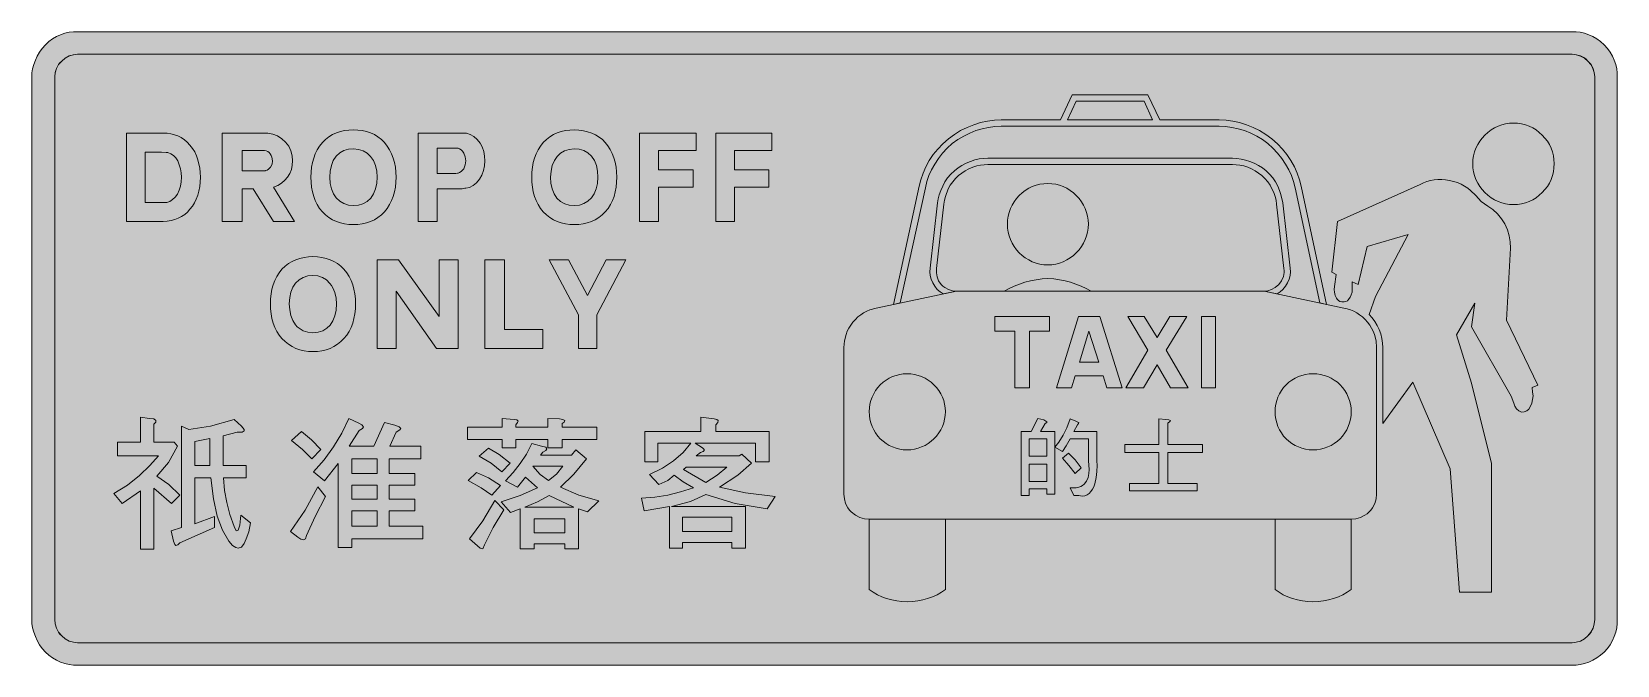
# Model space of a CAD drawing. Header units: metres. Extents: x 13 to 556, y 21 to 238.
import ezdxf

# ---------------------------------------------------------------- set-up
doc = ezdxf.new("R2010")
doc.units = ezdxf.units.M
for name, color, linetype, true_color in [('FILL_BLACK_000000', 7, 'Continuous', 0x000000), ('FILL_RED_FF0000', 7, 'Continuous', 0xff0000), ('FILL_WHITE_FFFFFF', 7, 'Continuous', 0xffffff)]:
    doc.layers.add(name, color=color, linetype=linetype, true_color=true_color)

msp = doc.modelspace()

# ---------------------------------------------------------------- hatches: boundary and pattern name
at = {"layer": 'FILL_BLACK_000000', "true_color": 0x000000}
h = msp.add_hatch(color=7, dxfattribs=at)
h.dxf.hatch_style = 1
h.paths.add_polyline_path([(543.59, 237.58), (545.06, 237.25), (546.54, 236.7), (547.89, 236.09), (549.22, 235.33), (550.51, 234.4), (551.76, 233.28), (552.88, 232.03), (553.81, 230.74), (554.57, 229.41), (555.18, 228.06), (555.73, 226.58), (556.06, 225.11), (556.22, 223.68), (556.26, 222.3), (556.26, 36.36), (556.22, 34.98), (556.06, 33.55), (555.73, 32.08), (555.18, 30.6), (554.57, 29.15), (553.81, 27.76), (552.88, 26.45), (551.76, 25.2), (550.51, 24.16), (549.22, 23.22), (547.89, 22.42), (546.54, 21.78), (545.06, 21.31), (543.59, 20.97), (542.16, 20.77), (540.78, 20.7), (29.04, 20.7), (27.66, 20.77), (26.23, 20.97), (24.76, 21.31), (23.28, 21.78), (21.91, 22.42), (20.53, 23.22), (19.23, 24.16), (18.06, 25.2), (16.94, 26.45), (16.01, 27.76), (15.25, 29.15), (14.64, 30.6), (14.06, 32.08), (13.67, 33.55), (13.45, 34.98), (13.38, 36.36), (13.38, 222.3), (13.45, 223.68), (13.67, 225.11), (14.06, 226.58), (14.64, 228.06), (15.25, 229.41), (16.01, 230.74), (16.94, 232.03), (18.06, 233.28), (19.23, 234.4), (20.53, 235.33), (21.91, 236.09), (23.28, 236.7), (24.76, 237.25), (26.23, 237.58), (27.66, 237.74), (29.04, 237.78), (540.78, 237.78), (542.16, 237.74), (543.59, 237.58)])
h.paths.add_polyline_path([(27.64, 229.9), (26.2, 229.48), (24.84, 228.75), (23.64, 227.7), (23.03, 227.13), (22.54, 226.51), (21.84, 225.18), (21.43, 223.67), (21.3, 222.3), (21.3, 36.36), (21.44, 34.88), (21.86, 33.43), (22.59, 32.06), (23.64, 30.78), (24.84, 29.73), (26.2, 29), (27.64, 28.58), (29.04, 28.44), (540.78, 28.44), (542.18, 28.58), (543.61, 29), (544.98, 29.73), (546.18, 30.78), (546.79, 31.38), (547.28, 32.06), (547.98, 33.48), (548.38, 34.92), (548.52, 36.36), (548.52, 222.3), (548.36, 223.78), (547.89, 225.2), (547.15, 226.53), (546.18, 227.7), (545.01, 228.67), (543.68, 229.41), (542.26, 229.88), (540.78, 230.04), (29.04, 230.04), (27.64, 229.9)], flags=16)
h = msp.add_hatch(color=7, dxfattribs=at)
h.dxf.hatch_style = 1
h.paths.add_polyline_path([(399.66, 207.54), (420, 207.54), (422.3, 207.44), (424.61, 207.13), (426.96, 206.63), (429.36, 205.92), (431.62, 205.01), (433.81, 203.89), (435.94, 202.58), (438, 201.06), (439.92, 199.38), (441.64, 197.57), (443.16, 195.67), (444.48, 193.68), (445.7, 191.49), (446.68, 189.27), (447.47, 187.05), (448.08, 184.86), (456.72, 144.36), (454.38, 144.9), (445.92, 184.32), (445.41, 186.45), (444.7, 188.5), (443.79, 190.5), (442.68, 192.42), (441.39, 194.38), (439.96, 196.2), (438.35, 197.89), (436.56, 199.44), (434.74, 200.83), (432.8, 202.03), (430.76, 203.06), (428.64, 203.94), (426.48, 204.54), (424.32, 205), (422.16, 205.28), (420, 205.38), (345.3, 205.38), (343.14, 205.28), (340.98, 205), (338.82, 204.54), (336.66, 203.94), (334.53, 203.06), (332.48, 202.03), (330.48, 200.83), (328.56, 199.44), (326.85, 197.89), (325.25, 196.2), (323.83, 194.38), (322.62, 192.42), (321.51, 190.5), (320.59, 188.5), (319.89, 186.45), (319.38, 184.32), (310.74, 144.9), (308.4, 144.36), (317.22, 184.86), (317.83, 187.05), (318.59, 189.27), (319.52, 191.49), (320.64, 193.68), (322.06, 195.67), (323.63, 197.57), (325.37, 199.38), (327.3, 201.06), (329.28, 202.58), (331.42, 203.89), (333.65, 205.01), (335.94, 205.92), (338.26, 206.63), (340.62, 207.13), (342.98, 207.44), (345.3, 207.54), (365.64, 207.54), (369.6, 216.18), (395.52, 216.18), (399.66, 207.54)])
h.paths.add_polyline_path([(394.26, 214.02), (371.04, 214.02), (367.98, 207.54), (397.14, 207.54), (394.26, 214.02)], flags=16)
h = msp.add_hatch(color=7, dxfattribs=at)
h.dxf.hatch_style = 1
h.paths.add_polyline_path([(506.83, 193.95), (507.05, 195.28), (507.41, 196.59), (507.88, 197.86), (508.48, 199.09), (509.19, 200.24), (510, 201.33), (510.9, 202.32), (511.95, 203.27), (513.05, 204.11), (514.22, 204.82), (515.44, 205.4), (516.72, 205.86), (518.04, 206.19), (519.4, 206.39), (520.8, 206.46), (522.15, 206.39), (523.48, 206.19), (524.79, 205.86), (526.06, 205.4), (527.29, 204.82), (528.44, 204.11), (529.53, 203.27), (530.52, 202.32), (531.47, 201.33), (532.31, 200.24), (533.02, 199.09), (533.6, 197.86), (534.06, 196.59), (534.39, 195.28), (534.59, 193.95), (534.66, 192.6), (534.59, 191.19), (534.39, 189.81), (534.06, 188.47), (533.6, 187.18), (533.02, 185.94), (532.31, 184.78), (531.47, 183.69), (530.52, 182.7), (529.53, 181.75), (528.44, 180.91), (527.29, 180.2), (526.06, 179.62), (524.79, 179.16), (523.48, 178.83), (522.15, 178.63), (520.8, 178.56), (519.4, 178.63), (518.04, 178.83), (516.72, 179.16), (515.44, 179.62), (514.22, 180.2), (513.05, 180.91), (511.95, 181.75), (510.9, 182.7), (510, 183.69), (509.19, 184.78), (508.48, 185.94), (507.88, 187.18), (507.41, 188.47), (507.05, 189.81), (506.83, 191.19), (506.76, 192.6), (506.83, 193.95)])
h = msp.add_hatch(color=7, dxfattribs=at)
h.dxf.hatch_style = 1
h.paths.add_polyline_path([(45.78, 203.04), (58.38, 203.04), (59.71, 202.98), (61, 202.8), (62.25, 202.49), (63.44, 202.05), (64.58, 201.48), (65.64, 200.76), (66.64, 199.9), (67.56, 198.9), (68.44, 197.78), (69.18, 196.58), (69.79, 195.28), (70.26, 193.86), (70.91, 191.02), (71.1, 189.51), (71.16, 187.92), (71.1, 186.27), (70.93, 184.69), (70.64, 183.18), (70.24, 181.75), (69.73, 180.41), (69.11, 179.16), (68.39, 178), (67.56, 176.94), (66.7, 175.99), (65.75, 175.15), (64.7, 174.44), (63.58, 173.86), (62.38, 173.4), (61.11, 173.07), (59.77, 172.87), (58.38, 172.8), (45.78, 172.8), (45.78, 203.04)])
h.paths.add_polyline_path([(57.66, 179.28), (59.1, 179.28), (59.64, 179.28), (60.68, 179.65), (61.64, 180.25), (62.5, 181.08), (63.24, 182.16), (63.84, 183.44), (64.3, 184.84), (64.58, 186.34), (64.68, 187.92), (64.58, 189.4), (64.32, 190.84), (63.92, 192.22), (63.42, 193.5), (62.71, 194.51), (61.91, 195.34), (61.02, 195.98), (60, 196.38), (59.66, 196.38), (59.46, 196.38), (57.84, 196.56), (57.3, 196.56), (52.26, 196.56), (52.26, 179.28), (57.3, 179.28), (57.53, 179.28), (57.66, 179.28)], flags=16)
h = msp.add_hatch(color=7, dxfattribs=at)
h.dxf.hatch_style = 1
h.paths.add_polyline_path([(78.54, 172.8), (78.54, 203.04), (94.2, 203.04), (95.92, 202.71), (97.53, 202.05), (99.01, 201.12), (100.32, 199.98), (101.37, 198.54), (102.1, 196.94), (102.52, 195.25), (102.66, 193.5), (102.6, 192.03), (102.28, 190.6), (101.73, 189.24), (100.97, 187.99), (100.02, 186.86), (98.89, 185.88), (97.6, 185.09), (96.18, 184.5), (103.38, 172.8), (96.18, 172.8), (89.16, 183.96), (85.38, 183.96), (85.38, 172.8), (78.54, 172.8)])
h.paths.add_polyline_path([(93.48, 190.26), (93.99, 190.39), (94.45, 190.64), (95.19, 191.41), (95.66, 192.41), (95.82, 193.5), (95.63, 194.8), (95.39, 195.38), (95.08, 195.91), (94.69, 196.36), (94.23, 196.71), (93.7, 196.97), (93.12, 197.1), (85.38, 197.1), (85.38, 190.08), (92.94, 190.08), (93.48, 190.08), (93.48, 190.19), (93.48, 190.26)], flags=16)
h = msp.add_hatch(color=7, dxfattribs=at)
h.dxf.hatch_style = 1
h.paths.add_polyline_path([(126.57, 203.88), (128.01, 203.56), (129.39, 203.11), (130.7, 202.51), (131.94, 201.77), (133.1, 200.86), (134.16, 199.8), (135.11, 198.6), (135.92, 197.31), (136.6, 195.93), (137.15, 194.47), (137.58, 192.93), (137.88, 191.32), (138.06, 189.65), (138.12, 187.92), (138.06, 186.19), (137.88, 184.52), (137.58, 182.91), (137.15, 181.37), (136.6, 179.91), (135.92, 178.53), (135.11, 177.24), (134.16, 176.04), (133.1, 174.98), (131.94, 174.07), (130.7, 173.33), (129.39, 172.73), (128.01, 172.28), (126.57, 171.96), (125.07, 171.78), (123.54, 171.72), (122.01, 171.78), (120.51, 171.96), (119.07, 172.28), (117.69, 172.73), (116.38, 173.33), (115.14, 174.07), (113.98, 174.98), (112.92, 176.04), (111.97, 177.24), (111.16, 178.53), (110.48, 179.91), (109.93, 181.37), (109.5, 182.91), (109.2, 184.52), (109.02, 186.19), (108.96, 187.92), (109.02, 189.65), (109.2, 191.32), (109.5, 192.93), (109.93, 194.47), (110.48, 195.93), (111.16, 197.31), (111.97, 198.6), (112.92, 199.8), (113.98, 200.86), (115.14, 201.77), (116.38, 202.51), (117.69, 203.11), (119.07, 203.56), (120.51, 203.88), (122.01, 204.06), (123.54, 204.12), (125.07, 204.06), (126.57, 203.88)])
h.paths.add_polyline_path([(131.06, 191.94), (130.36, 193.61), (129.41, 195.01), (128.24, 196.13), (126.86, 196.96), (125.28, 197.47), (123.54, 197.64), (121.85, 197.5), (120.3, 197.05), (118.88, 196.27), (117.6, 195.12), (116.65, 193.64), (115.98, 191.92), (115.57, 190.01), (115.44, 187.92), (115.59, 185.8), (116.02, 183.9), (116.72, 182.23), (117.67, 180.83), (118.84, 179.71), (120.22, 178.88), (121.8, 178.37), (123.54, 178.2), (125.23, 178.34), (126.78, 178.78), (128.2, 179.57), (129.48, 180.72), (130.42, 182.2), (131.1, 183.91), (131.5, 185.83), (131.64, 187.92), (131.49, 190.04), (131.06, 191.94)], flags=16)
h = msp.add_hatch(color=7, dxfattribs=at)
h.dxf.hatch_style = 1
h.paths.add_polyline_path([(164.78, 201.87), (165.91, 200.86), (166.92, 199.62), (167.63, 198.28), (168.13, 196.76), (168.44, 195.14), (168.54, 193.5), (168.44, 191.86), (168.11, 190.21), (167.55, 188.64), (166.74, 187.2), (165.7, 185.99), (164.53, 185.06), (163.3, 184.44), (162.06, 184.14), (161.7, 184.14), (160.8, 183.96), (152.16, 183.96), (152.16, 172.8), (145.68, 172.8), (145.68, 203.04), (160.98, 203.04), (162.06, 203.04), (162.13, 203.04), (162.24, 203.04), (163.55, 202.61), (164.78, 201.87)])
h.paths.add_polyline_path([(158.64, 189.18), (159.18, 189.36), (159.25, 189.36), (159.36, 189.36), (159.9, 189.56), (160.42, 189.88), (161.34, 190.8), (161.83, 192.22), (162.06, 193.5), (161.83, 194.92), (161.34, 196.2), (160.9, 196.81), (160.42, 197.28), (159.9, 197.62), (159.36, 197.82), (159.18, 197.82), (158.82, 197.82), (152.16, 197.82), (152.16, 189.18), (158.64, 189.18)], flags=16)
h = msp.add_hatch(color=7, dxfattribs=at)
h.dxf.hatch_style = 1
h.paths.add_polyline_path([(202.27, 203.85), (203.73, 203.51), (205.12, 203.04), (206.43, 202.43), (207.64, 201.69), (208.76, 200.81), (209.76, 199.8), (210.65, 198.66), (211.44, 197.41), (212.12, 196.06), (212.68, 194.6), (213.13, 193.06), (213.46, 191.42), (213.65, 189.71), (213.72, 187.92), (213.66, 186.19), (213.48, 184.52), (213.18, 182.91), (212.75, 181.37), (212.2, 179.91), (211.52, 178.53), (210.71, 177.24), (209.76, 176.04), (208.7, 174.98), (207.54, 174.07), (206.3, 173.33), (204.99, 172.73), (203.61, 172.28), (202.17, 171.96), (200.67, 171.78), (199.14, 171.72), (197.61, 171.78), (196.11, 171.96), (194.67, 172.28), (193.29, 172.73), (191.98, 173.33), (190.74, 174.07), (189.58, 174.98), (188.52, 176.04), (187.57, 177.24), (186.76, 178.53), (186.08, 179.91), (185.53, 181.37), (185.1, 182.91), (184.8, 184.52), (184.62, 186.19), (184.56, 187.92), (184.62, 189.65), (184.8, 191.32), (185.1, 192.93), (185.53, 194.47), (186.08, 195.93), (186.76, 197.31), (187.57, 198.6), (188.52, 199.8), (189.58, 200.86), (190.74, 201.77), (191.98, 202.51), (193.29, 203.11), (194.67, 203.56), (196.11, 203.88), (197.61, 204.06), (199.14, 204.12), (200.73, 204.05), (202.27, 203.85)])
h.paths.add_polyline_path([(206.7, 191.92), (206.02, 193.64), (205.08, 195.12), (203.8, 196.27), (202.38, 197.05), (200.83, 197.5), (199.14, 197.64), (197.4, 197.47), (195.82, 196.96), (194.44, 196.13), (193.27, 195.01), (192.32, 193.61), (191.62, 191.94), (191.19, 190.04), (191.04, 187.92), (191.17, 185.83), (191.58, 183.91), (192.25, 182.2), (193.2, 180.72), (194.48, 179.57), (195.9, 178.78), (197.45, 178.34), (199.14, 178.2), (200.88, 178.37), (202.46, 178.88), (203.84, 179.71), (205.01, 180.83), (205.96, 182.23), (206.66, 183.9), (207.09, 185.8), (207.24, 187.92), (207.1, 190.01), (206.7, 191.92)], flags=16)
h = msp.add_hatch(color=7, dxfattribs=at)
h.dxf.hatch_style = 1
h.paths.add_polyline_path([(227.94, 172.8), (221.46, 172.8), (221.46, 203.04), (240.9, 203.04), (240.9, 197.1), (227.94, 197.1), (227.94, 190.44), (239.82, 190.44), (239.82, 184.5), (227.94, 184.5), (227.94, 172.8)])
h = msp.add_hatch(color=7, dxfattribs=at)
h.dxf.hatch_style = 1
h.paths.add_polyline_path([(254.04, 172.8), (247.56, 172.8), (247.56, 203.04), (266.82, 203.04), (266.82, 197.1), (254.04, 197.1), (254.04, 190.44), (265.74, 190.44), (265.74, 184.5), (254.04, 184.5), (254.04, 172.8)])
h = msp.add_hatch(color=7, dxfattribs=at)
h.dxf.hatch_style = 1
h.paths.add_polyline_path([(340.8, 192.24), (338.26, 192.06), (336.93, 191.78), (335.58, 191.34), (334.26, 190.76), (333.02, 190.1), (331.83, 189.34), (330.72, 188.46), (329.68, 187.45), (328.72, 186.34), (327.86, 185.17), (327.12, 183.96), (326.2, 181.35), (325.88, 180.06), (325.68, 178.74), (323.16, 156.6), (323.13, 155.22), (323.36, 153.83), (323.89, 152.47), (324.78, 151.2), (325.35, 150.59), (325.97, 150.1), (327.3, 149.4), (328.65, 148.99), (330, 148.86), (325.5, 147.96), (324.43, 148.63), (323.43, 149.51), (322.56, 150.57), (321.9, 151.74), (321.35, 152.98), (321.04, 154.26), (320.94, 155.54), (321, 156.78), (323.52, 179.1), (323.73, 180.48), (324.08, 181.91), (324.61, 183.38), (325.32, 184.86), (326.07, 186.31), (326.96, 187.67), (328.03, 188.94), (329.28, 190.08), (330.53, 191.09), (331.87, 191.97), (333.3, 192.71), (334.86, 193.32), (336.3, 193.84), (337.74, 194.22), (339.34, 194.38), (340.8, 194.4), (424.5, 194.4), (425.98, 194.33), (427.47, 194.13), (428.96, 193.79), (430.44, 193.32), (431.92, 192.71), (433.37, 191.97), (434.74, 191.09), (436.02, 190.08), (437.2, 188.94), (438.27, 187.67), (439.21, 186.31), (439.98, 184.86), (440.66, 183.42), (441.06, 181.98), (441.78, 179.1), (444.3, 156.78), (444.36, 155.54), (444.26, 154.26), (443.95, 152.98), (443.4, 151.74), (442.66, 150.57), (441.8, 149.51), (440.84, 148.63), (439.8, 147.96), (435.3, 148.86), (436.57, 149), (437.89, 149.42), (439.17, 150.15), (440.34, 151.2), (441.29, 152.41), (441.96, 153.9), (442.19, 155.25), (442.21, 155.92), (442.14, 156.6), (439.62, 178.74), (439.42, 180.06), (439.08, 181.35), (438.61, 182.64), (438, 183.96), (437.36, 185.17), (436.56, 186.34), (435.62, 187.45), (434.58, 188.46), (433.47, 189.34), (432.29, 190.1), (431.04, 190.76), (429.72, 191.34), (428.37, 191.78), (427.04, 192.06), (424.5, 192.24), (340.8, 192.24)])
h = msp.add_hatch(color=7, dxfattribs=at)
h.dxf.hatch_style = 1
h.paths.add_polyline_path([(347.53, 173.25), (347.72, 174.58), (348.05, 175.89), (348.5, 177.16), (349.06, 178.39), (349.74, 179.54), (350.53, 180.63), (351.42, 181.62), (352.47, 182.57), (353.57, 183.41), (354.74, 184.12), (355.97, 184.7), (357.24, 185.16), (358.56, 185.49), (359.92, 185.69), (361.32, 185.76), (362.67, 185.69), (364, 185.49), (365.31, 185.16), (366.59, 184.7), (367.81, 184.12), (368.96, 183.41), (370.05, 182.57), (371.04, 181.62), (371.99, 180.63), (372.83, 179.54), (373.54, 178.39), (374.12, 177.16), (374.58, 175.89), (374.91, 174.58), (375.11, 173.25), (375.18, 171.9), (375.11, 170.5), (374.91, 169.14), (374.58, 167.82), (374.12, 166.54), (373.54, 165.32), (372.83, 164.15), (371.99, 163.05), (371.04, 162), (370.05, 161.1), (368.96, 160.29), (367.81, 159.58), (366.59, 158.98), (365.31, 158.51), (364, 158.15), (362.67, 157.93), (361.32, 157.86), (359.92, 157.93), (358.56, 158.15), (357.24, 158.51), (355.97, 158.98), (354.74, 159.58), (353.57, 160.29), (352.47, 161.1), (351.42, 162), (350.53, 163.05), (349.74, 164.15), (349.06, 165.32), (348.5, 166.54), (348.05, 167.82), (347.72, 169.14), (347.53, 170.5), (347.46, 171.9), (347.53, 173.25)])
h = msp.add_hatch(color=7, dxfattribs=at)
h.dxf.hatch_style = 1
h.paths.add_polyline_path([(507.48, 144.72), (501.18, 133.92), (506.4, 117.36), (513.24, 89.82), (513.24, 45.72), (502.26, 45.72), (499.02, 88.02), (486.24, 117.72), (475.98, 103.5), (475.98, 129.6), (475.91, 131.11), (475.69, 132.66), (475.3, 134.21), (474.72, 135.72), (474.08, 137.17), (473.28, 138.53), (472.34, 139.8), (471.3, 140.94), (473.46, 147.06), (484.62, 168.3), (470.58, 164.16), (467.52, 151.2), (465.54, 152.1), (465.54, 149.58), (465.49, 148.59), (465.18, 147.6), (464.8, 146.79), (464.28, 145.98), (463.84, 145.61), (463.31, 145.35), (462.69, 145.22), (461.94, 145.26), (461.3, 145.38), (460.77, 145.69), (460.37, 146.1), (460.14, 146.52), (459.71, 147.44), (459.42, 148.5), (459.28, 149.42), (459.42, 150.48), (459.96, 154.62), (458.52, 155.34), (460.5, 172.8), (488.76, 185.4), (489.87, 185.96), (491.04, 186.41), (492.27, 186.76), (493.53, 187), (494.83, 187.13), (496.15, 187.15), (497.49, 187.05), (498.84, 186.84), (500.22, 186.51), (501.54, 186.07), (502.78, 185.54), (503.95, 184.9), (505.04, 184.19), (506.05, 183.4), (507.84, 181.62), (508.71, 180.58), (509.71, 179.62), (510.8, 178.76), (511.98, 178.02), (513.69, 176.81), (515.26, 175.36), (516.64, 173.72), (517.74, 171.9), (518.66, 169.87), (519.27, 167.83), (519.61, 165.75), (519.72, 163.62), (518.28, 138.96), (529.08, 116.64), (527.1, 115.92), (527.28, 114.3), (527.41, 112.97), (527.28, 111.78), (526.99, 110.54), (526.56, 109.44), (526.03, 108.5), (525.3, 107.84), (524.43, 107.49), (523.5, 107.46), (522.53, 107.86), (521.7, 108.54), (521.18, 109.46), (520.8, 110.52), (519.9, 112.86), (506.4, 136.62), (507.48, 144.72)])
h = msp.add_hatch(color=7, dxfattribs=at)
h.dxf.hatch_style = 1
h.paths.add_polyline_path([(112.71, 160.47), (114.15, 160.13), (115.53, 159.66), (116.84, 159.05), (118.08, 158.31), (119.24, 157.43), (120.3, 156.42), (121.25, 155.22), (122.06, 153.93), (122.74, 152.55), (123.29, 151.09), (123.72, 149.55), (124.02, 147.94), (124.2, 146.27), (124.26, 144.54), (124.2, 142.8), (124.02, 141.11), (123.72, 139.48), (123.29, 137.92), (122.74, 136.45), (122.06, 135.07), (121.25, 133.81), (120.3, 132.66), (119.24, 131.59), (118.08, 130.67), (116.84, 129.89), (115.53, 129.26), (114.15, 128.78), (112.71, 128.43), (111.21, 128.23), (109.68, 128.16), (108.15, 128.23), (106.65, 128.43), (105.21, 128.78), (103.83, 129.26), (102.52, 129.89), (101.28, 130.67), (100.12, 131.59), (99.06, 132.66), (98.11, 133.81), (97.3, 135.07), (96.62, 136.45), (96.07, 137.92), (95.64, 139.48), (95.34, 141.11), (95.16, 142.8), (95.1, 144.54), (95.16, 146.27), (95.34, 147.94), (95.64, 149.55), (96.07, 151.09), (96.62, 152.55), (97.3, 153.93), (98.11, 155.22), (99.06, 156.42), (100.12, 157.43), (101.28, 158.31), (102.52, 159.05), (103.83, 159.66), (105.21, 160.13), (106.65, 160.47), (108.15, 160.67), (109.68, 160.74), (111.21, 160.67), (112.71, 160.47)])
h.paths.add_polyline_path([(117.22, 148.39), (116.49, 150.08), (116.01, 150.85), (115.44, 151.56), (114.26, 152.74), (112.9, 153.58), (111.36, 154.09), (109.68, 154.26), (107.88, 154.09), (106.29, 153.58), (104.9, 152.75), (103.74, 151.63), (102.81, 150.23), (102.14, 148.56), (101.72, 146.66), (101.58, 144.54), (101.72, 142.45), (102.12, 140.53), (102.8, 138.82), (103.74, 137.34), (104.31, 136.71), (104.95, 136.16), (106.37, 135.31), (107.97, 134.81), (109.68, 134.64), (111.42, 134.81), (113, 135.33), (114.38, 136.16), (115.55, 137.29), (116.5, 138.72), (117.2, 140.41), (117.63, 142.36), (117.78, 144.54), (117.64, 146.52), (117.22, 148.39)], flags=16)
h = msp.add_hatch(color=7, dxfattribs=at)
h.dxf.hatch_style = 1
h.paths.add_polyline_path([(152.88, 159.66), (159.36, 159.66), (159.36, 129.24), (151.98, 129.24), (138.12, 148.86), (138.12, 129.24), (131.64, 129.24), (131.64, 159.66), (139.02, 159.66), (152.88, 140.22), (152.88, 159.66)])
h = msp.add_hatch(color=7, dxfattribs=at)
h.dxf.hatch_style = 1
h.paths.add_polyline_path([(175.2, 135.72), (188.34, 135.72), (188.34, 129.24), (168.54, 129.24), (168.54, 159.66), (175.2, 159.66), (175.2, 135.72)])
h = msp.add_hatch(color=7, dxfattribs=at)
h.dxf.hatch_style = 1
h.paths.add_polyline_path([(197.16, 159.66), (203.64, 147.42), (210.12, 159.66), (216.78, 159.66), (206.88, 140.76), (206.88, 129.24), (200.58, 129.24), (200.58, 140.76), (190.5, 159.66), (197.16, 159.66)])
h = msp.add_hatch(color=7, dxfattribs=at)
h.dxf.hatch_style = 1
h.paths.add_polyline_path([(348.03, 149.77), (349.75, 150.59), (351.54, 151.32), (353.4, 151.92), (355.32, 152.42), (357.29, 152.82), (359.3, 153.08), (361.32, 153.18), (363.31, 153.08), (365.26, 152.82), (367.17, 152.42), (369.06, 151.92), (370.92, 151.32), (372.7, 150.59), (374.43, 149.77), (376.08, 148.86), (346.38, 148.86), (348.03, 149.77)])
h = msp.add_hatch(color=7, dxfattribs=at)
h.dxf.hatch_style = 1
h.paths.add_polyline_path([(42.72, 97.2), (50.64, 97.2), (50.64, 105.66), (53.7, 105.3), (55.14, 105.12), (55.86, 104.58), (55.86, 104.04), (55.14, 103.32), (55.14, 97.2), (62.16, 97.2), (63.24, 95.76), (60.18, 90.18), (56.22, 85.5), (60.36, 82.62), (64.14, 79.02), (61.26, 76.14), (55.14, 81.36), (55.14, 60.48), (50.64, 60.48), (50.64, 80.46), (44.34, 76.14), (41.46, 79.56), (46.14, 82.44), (50.28, 85.68), (53.88, 89.1), (56.76, 92.52), (42.72, 92.52), (42.72, 97.2)])
h = msp.add_hatch(color=7, dxfattribs=at)
h.dxf.hatch_style = 1
h.paths.add_polyline_path([(74.58, 102.6), (82.68, 104.94), (85.2, 102.6), (86.1, 101.52), (86.1, 100.98), (85.38, 100.62), (83.76, 100.62), (78.9, 99.36), (78.9, 89.1), (86.82, 89.1), (86.82, 84.96), (79.08, 84.96), (79.44, 80.64), (80.16, 76.5), (81.24, 72.36), (82.68, 68.22), (83.4, 66.78), (84.12, 66.96), (84.66, 68.76), (85.02, 72.18), (88.26, 69.48), (87.72, 66.42), (86.82, 64.08), (86.1, 62.46), (85.2, 61.2), (84.12, 60.84), (83.22, 61.02), (82.14, 61.74), (80.88, 63.18), (78.72, 66.96), (76.92, 71.82), (75.66, 77.76), (74.76, 84.96), (69.18, 84.96), (69.18, 69.12), (76.02, 71.64), (76.02, 67.86), (64.14, 62.64), (63.42, 61.92), (62.7, 61.74), (62.34, 62.1), (61.98, 63.18), (61.08, 66.78), (64.68, 67.86), (64.68, 102.6), (67.2, 101.52), (74.58, 102.6)])
h.paths.add_polyline_path([(74.4, 98.46), (69.18, 97.38), (69.18, 89.1), (74.4, 89.1), (74.4, 98.46)], flags=16)
h = msp.add_hatch(color=7, dxfattribs=at)
h.dxf.hatch_style = 1
h.paths.add_polyline_path([(121.92, 105.3), (125.34, 103.68), (126.42, 103.14), (126.96, 102.42), (126.6, 101.88), (125.52, 101.16), (122.1, 95.76), (130.56, 95.76), (134.16, 103.86), (137.76, 102.96), (139.2, 102.42), (139.74, 101.88), (139.38, 101.34), (138.12, 100.62), (135.96, 95.76), (146.58, 95.76), (146.58, 91.44), (135.78, 91.44), (135.78, 86.4), (144.6, 86.4), (144.6, 82.44), (135.78, 82.44), (135.78, 77.58), (144.6, 77.58), (144.6, 73.62), (135.78, 73.62), (135.78, 68.4), (147.3, 68.4), (147.3, 64.08), (123, 64.08), (123, 61.02), (118.32, 61.02), (118.32, 89.82), (113.64, 83.88), (109.86, 86.94), (113.46, 91.08), (116.7, 95.58), (119.58, 100.26), (121.92, 105.3)])
h.paths.add_polyline_path([(123, 77.58), (131.64, 77.58), (131.64, 82.44), (123, 82.44), (123, 77.58)], flags=16)
h.paths.add_polyline_path([(123, 91.44), (123, 86.4), (131.64, 86.4), (131.64, 91.44), (123, 91.44)], flags=16)
h.paths.add_polyline_path([(131.64, 73.62), (123, 73.62), (123, 68.4), (131.64, 68.4), (131.64, 73.62)], flags=16)
h = msp.add_hatch(color=7, dxfattribs=at)
h.dxf.hatch_style = 1
h.paths.add_polyline_path([(174.48, 102.24), (174.48, 105.3), (178.62, 104.94), (179.52, 104.76), (179.88, 104.4), (179.7, 103.86), (179.16, 103.14), (179.16, 102.24), (190.14, 102.24), (190.14, 105.3), (194.1, 105.12), (195.18, 104.94), (195.9, 104.58), (195.72, 104.04), (195, 103.5), (195, 102.24), (206.88, 102.24), (206.88, 98.1), (195, 98.1), (195, 95.22), (190.14, 95.22), (190.14, 98.1), (179.16, 98.1), (179.16, 95.22), (174.48, 95.22), (174.48, 98.1), (162.6, 98.1), (162.6, 102.24), (174.48, 102.24)])
h = msp.add_hatch(color=7, dxfattribs=at)
h.dxf.hatch_style = 1
h.paths.add_polyline_path([(242.52, 100.8), (242.52, 105.66), (247.02, 105.12), (247.92, 104.94), (248.46, 104.58), (248.28, 103.86), (247.56, 103.14), (247.56, 100.8), (265.92, 100.8), (265.92, 90.36), (261.24, 90.36), (261.24, 96.84), (240.54, 96.84), (243.06, 95.22), (243.6, 94.68), (243.6, 94.32), (243.24, 93.96), (242.34, 93.6), (240.9, 92.52), (255.66, 92.52), (256.56, 93.06), (259.8, 90), (255.12, 85.86), (248.82, 81.72), (257.82, 79.74), (267.9, 78.48), (265.2, 74.34), (254.22, 76.14), (244.14, 79.2), (238.92, 76.86), (232.44, 75.06), (257.82, 75.06), (257.82, 60.84), (253.14, 60.84), (253.14, 62.82), (236.22, 62.82), (236.22, 60.84), (231.72, 60.84), (231.72, 75.06), (223.08, 73.62), (222.18, 77.94), (226.68, 78.3), (231.18, 79.02), (235.5, 80.1), (240, 81.54), (236.4, 83.52), (233.34, 85.86), (231.18, 84.06), (228.12, 82.62), (224.88, 86.04), (229.38, 88.2), (233.16, 90.72), (236.4, 93.6), (239.1, 96.84), (227.76, 96.84), (227.76, 90.36), (223.26, 90.36), (223.26, 100.8), (242.52, 100.8)])
h.paths.add_polyline_path([(251.34, 88.56), (237.48, 88.56), (236.58, 87.84), (244.14, 83.34), (248.1, 85.86), (251.34, 88.56)], flags=16)
h.paths.add_polyline_path([(253.14, 71.46), (236.22, 71.46), (236.22, 66.6), (253.14, 66.6), (253.14, 71.46)], flags=16)
h = msp.add_hatch(color=7, dxfattribs=at)
h.dxf.hatch_style = 1
h.paths.add_polyline_path([(106.08, 94.68), (102.3, 97.74), (105.72, 100.8), (109.14, 97.92), (112.38, 94.68), (109.32, 91.44), (106.08, 94.68)])
h = msp.add_hatch(color=7, dxfattribs=at)
h.dxf.hatch_style = 1
h.paths.add_polyline_path([(173.4, 92.88), (177.18, 90), (174.3, 86.94), (170.7, 90), (166.56, 92.34), (169.8, 95.04), (173.4, 92.88)])
h = msp.add_hatch(color=7, dxfattribs=at)
h.dxf.hatch_style = 1
h.paths.add_polyline_path([(184.56, 96.66), (187.98, 95.76), (189.42, 95.4), (189.78, 94.86), (189.42, 94.32), (188.34, 93.78), (187.62, 92.7), (198.24, 92.7), (199.68, 94.5), (203.28, 91.44), (198.96, 86.22), (194.46, 81.72), (200.76, 79.02), (207.6, 77.04), (203.64, 73.26), (200.58, 74.34), (200.58, 60.66), (195.9, 60.66), (195.9, 62.28), (185.46, 62.28), (185.46, 60.66), (180.6, 60.66), (180.6, 74.34), (177.36, 73.08), (174.12, 76.68), (180.6, 78.84), (186.54, 81.54), (182.4, 85.14), (179.7, 81.72), (175.56, 83.88), (178.26, 86.76), (180.6, 89.82), (182.76, 93.06), (184.56, 96.66)])
h.paths.add_polyline_path([(195.18, 88.92), (184.92, 88.92), (187.44, 86.04), (190.32, 84.06), (193.02, 86.22), (195.18, 88.92)], flags=16)
h.paths.add_polyline_path([(182.22, 74.88), (198.96, 74.88), (190.5, 78.84), (186.54, 76.68), (182.22, 74.88)], flags=16)
h.paths.add_polyline_path([(195.9, 70.92), (185.46, 70.92), (185.46, 66.06), (195.9, 66.06), (195.9, 70.92)], flags=16)
h = msp.add_hatch(color=7, dxfattribs=at)
h.dxf.hatch_style = 1
h.paths.add_polyline_path([(106.98, 73.8), (111.3, 81.9), (114, 78.48), (110.4, 71.64), (107.52, 65.16), (107.16, 64.08), (106.44, 63.72), (105.54, 63.9), (104.46, 64.62), (101.94, 66.6), (106.98, 73.8)])
h = msp.add_hatch(color=7, dxfattribs=at)
h.dxf.hatch_style = 1
h.paths.add_polyline_path([(169.8, 84.96), (173.94, 82.26), (170.88, 79.02), (167.28, 81.54), (162.78, 84.06), (165.66, 86.76), (169.8, 84.96)])
h = msp.add_hatch(color=7, dxfattribs=at)
h.dxf.hatch_style = 1
h.paths.add_polyline_path([(167.82, 70.2), (171.96, 77.22), (175.02, 73.98), (171.42, 67.86), (168.36, 61.92), (167.82, 60.66), (166.92, 60.84), (163.32, 64.08), (167.82, 70.2)])
h = msp.add_hatch(color=7, dxfattribs=at)
h.dxf.hatch_style = 1
h.paths.add_polyline_path([(324.83, 45.71), (323.36, 44.89), (321.79, 44.16), (320.1, 43.56), (318.45, 43.09), (316.73, 42.75), (314.94, 42.55), (313.08, 42.48), (311.33, 42.55), (309.57, 42.75), (307.82, 43.09), (306.06, 43.56), (304.47, 44.16), (302.96, 44.89), (301.5, 45.71), (300.12, 46.62), (300.12, 70.74), (326.22, 70.74), (326.22, 46.62), (324.83, 45.71)])
h = msp.add_hatch(color=7, dxfattribs=at)
h.dxf.hatch_style = 1
h.paths.add_polyline_path([(465.18, 46.62), (463.79, 45.71), (462.32, 44.89), (460.75, 44.16), (459.06, 43.56), (457.41, 43.09), (455.68, 42.75), (453.9, 42.55), (452.04, 42.48), (450.28, 42.55), (448.53, 42.75), (446.77, 43.09), (445.02, 43.56), (443.43, 44.16), (441.91, 44.89), (440.46, 45.71), (439.08, 46.62), (439.08, 70.74), (465.18, 70.74), (465.18, 46.62)])
at = {"layer": 'FILL_RED_FF0000', "true_color": 0xff0000}
h = msp.add_hatch(color=7, dxfattribs=at)
h.dxf.hatch_style = 1
h.paths.add_polyline_path([(300.12, 70.74), (298.51, 70.88), (296.92, 71.32), (295.41, 72.11), (294, 73.26), (293.37, 73.9), (292.85, 74.6), (292.06, 76.12), (291.62, 77.74), (291.48, 79.38), (291.48, 129.6), (291.65, 131.81), (292.2, 134.05), (292.62, 135.16), (293.15, 136.23), (293.79, 137.26), (294.54, 138.24), (295.38, 139.2), (296.28, 140.06), (297.24, 140.82), (298.23, 141.48), (299.26, 142.04), (300.31, 142.49), (302.46, 143.1), (330, 148.86), (435.3, 148.86), (462.66, 143.1), (463.8, 142.85), (464.91, 142.49), (466, 142.04), (467.05, 141.48), (468.05, 140.82), (469.01, 140.06), (469.92, 139.2), (470.76, 138.24), (471.51, 137.26), (472.15, 136.23), (472.68, 135.16), (473.1, 134.05), (473.65, 131.81), (473.82, 129.6), (473.82, 79.38), (473.68, 77.74), (473.23, 76.12), (472.45, 74.6), (471.93, 73.9), (471.3, 73.26), (470.6, 72.63), (469.86, 72.11), (468.31, 71.32), (466.72, 70.88), (465.18, 70.74), (300.12, 70.74)])
at = {"layer": 'FILL_WHITE_FFFFFF', "true_color": 0xffffff}
h = msp.add_hatch(color=7, dxfattribs=at)
h.dxf.hatch_style = 1
h.paths.add_polyline_path([(540.78, 230.04), (542.15, 229.9), (543.66, 229.5), (544.99, 228.8), (545.61, 228.31), (546.18, 227.7), (546.79, 227.13), (547.28, 226.51), (547.98, 225.18), (548.39, 223.67), (548.52, 222.3), (548.52, 36.36), (548.38, 34.88), (547.96, 33.43), (547.23, 32.06), (546.18, 30.78), (544.98, 29.73), (543.62, 29), (542.18, 28.58), (540.78, 28.44), (29.04, 28.44), (27.64, 28.58), (26.2, 29), (24.84, 29.73), (23.64, 30.78), (23.03, 31.38), (22.54, 32.06), (21.84, 33.48), (21.43, 34.92), (21.3, 36.36), (21.3, 222.3), (21.44, 223.78), (21.86, 225.2), (22.59, 226.53), (23.64, 227.7), (24.81, 228.67), (26.14, 229.41), (27.56, 229.88), (29.04, 230.04), (540.78, 230.04)])
h = msp.add_hatch(color=7, dxfattribs=at)
h.dxf.hatch_style = 1
h.paths.add_polyline_path([(355.02, 115.74), (349.98, 115.74), (349.98, 135.18), (343.14, 135.18), (343.14, 140.22), (361.86, 140.22), (361.86, 135.18), (355.02, 135.18), (355.02, 115.74)])
h = msp.add_hatch(color=7, dxfattribs=at)
h.dxf.hatch_style = 1
h.paths.add_polyline_path([(380.22, 119.88), (370.68, 119.88), (369.42, 115.74), (364.2, 115.74), (371.76, 140.22), (379.14, 140.22), (386.7, 115.74), (381.48, 115.74), (380.22, 119.88)])
h.paths.add_polyline_path([(372.12, 124.56), (378.78, 124.56), (375.36, 135.18), (372.12, 124.56)], flags=16)
h = msp.add_hatch(color=7, dxfattribs=at)
h.dxf.hatch_style = 1
h.paths.add_polyline_path([(394.26, 140.22), (398.76, 133.02), (403.08, 140.22), (408.84, 140.22), (401.82, 128.7), (409.38, 115.74), (403.26, 115.74), (398.76, 123.66), (394.08, 115.74), (387.96, 115.74), (395.52, 128.7), (388.68, 140.22), (394.26, 140.22)])
h = msp.add_hatch(color=7, dxfattribs=at)
h.dxf.hatch_style = 1
h.paths.add_polyline_path([(418.74, 140.22), (418.74, 115.74), (413.88, 115.74), (413.88, 140.22), (418.74, 140.22)])
h = msp.add_hatch(color=7, dxfattribs=at)
h.dxf.hatch_style = 1
h.paths.add_polyline_path([(326.15, 106.31), (325.96, 105.01), (325.63, 103.76), (325.19, 102.55), (324.62, 101.4), (323.94, 100.3), (323.15, 99.26), (322.26, 98.28), (321.33, 97.45), (320.32, 96.7), (319.23, 96.06), (318.08, 95.51), (316.87, 95.08), (315.63, 94.76), (314.36, 94.57), (313.08, 94.5), (311.81, 94.57), (310.56, 94.76), (309.34, 95.08), (308.15, 95.51), (307.01, 96.06), (305.92, 96.7), (304.88, 97.45), (303.9, 98.28), (303.07, 99.26), (302.32, 100.3), (301.68, 101.4), (301.13, 102.55), (300.7, 103.76), (300.38, 105.01), (300.19, 106.31), (300.12, 107.64), (300.19, 108.91), (300.38, 110.16), (300.7, 111.38), (301.13, 112.57), (301.68, 113.71), (302.32, 114.8), (303.07, 115.84), (303.9, 116.82), (304.88, 117.65), (305.92, 118.4), (307.01, 119.04), (308.15, 119.59), (309.34, 120.02), (310.56, 120.34), (311.81, 120.53), (313.08, 120.6), (314.36, 120.53), (315.63, 120.34), (316.87, 120.02), (318.08, 119.59), (319.23, 119.04), (320.32, 118.4), (321.33, 117.65), (322.26, 116.82), (323.15, 115.84), (323.94, 114.8), (324.62, 113.71), (325.19, 112.57), (325.63, 111.38), (325.96, 110.16), (326.15, 108.91), (326.22, 107.64), (326.15, 106.31)])
h = msp.add_hatch(color=7, dxfattribs=at)
h.dxf.hatch_style = 1
h.paths.add_polyline_path([(439.15, 108.91), (439.34, 110.16), (439.66, 111.38), (440.09, 112.57), (440.64, 113.71), (441.28, 114.8), (442.03, 115.84), (442.86, 116.82), (443.84, 117.65), (444.88, 118.4), (445.97, 119.04), (447.11, 119.59), (448.3, 120.02), (449.52, 120.34), (450.77, 120.53), (452.04, 120.6), (453.37, 120.53), (454.67, 120.34), (455.92, 120.02), (457.12, 119.59), (458.28, 119.04), (459.38, 118.4), (460.42, 117.65), (461.4, 116.82), (462.23, 115.84), (462.98, 114.8), (463.62, 113.71), (464.17, 112.57), (464.6, 111.38), (464.92, 110.16), (465.11, 108.91), (465.18, 107.64), (465.11, 106.31), (464.92, 105.01), (464.6, 103.76), (464.17, 102.55), (463.62, 101.4), (462.98, 100.3), (462.23, 99.26), (461.4, 98.28), (460.42, 97.45), (459.38, 96.7), (458.28, 96.06), (457.12, 95.51), (455.92, 95.08), (454.67, 94.76), (453.37, 94.57), (452.04, 94.5), (450.77, 94.57), (449.52, 94.76), (448.3, 95.08), (447.11, 95.51), (445.97, 96.06), (444.88, 96.7), (443.84, 97.45), (442.86, 98.28), (442.03, 99.26), (441.28, 100.3), (440.64, 101.4), (440.09, 102.55), (439.66, 103.76), (439.34, 105.01), (439.15, 106.31), (439.08, 107.64), (439.15, 108.91)])
h = msp.add_hatch(color=7, dxfattribs=at)
h.dxf.hatch_style = 1
h.paths.add_polyline_path([(360.96, 104.22), (360.96, 103.86), (360.42, 103.5), (358.8, 100.8), (363.66, 100.8), (363.66, 79.38), (360.96, 79.38), (360.96, 81.18), (354.84, 81.18), (354.84, 78.84), (352.14, 78.84), (352.14, 100.8), (355.56, 100.8), (357.9, 105.3), (359.88, 104.76), (360.6, 104.4), (360.96, 104.22)])
h.paths.add_polyline_path([(354.84, 98.28), (354.84, 92.34), (360.96, 92.34), (360.96, 98.28), (354.84, 98.28)], flags=16)
h.paths.add_polyline_path([(360.96, 89.64), (354.84, 89.64), (354.84, 83.7), (360.96, 83.7), (360.96, 89.64)], flags=16)
h = msp.add_hatch(color=7, dxfattribs=at)
h.dxf.hatch_style = 1
h.paths.add_polyline_path([(371.58, 104.04), (371.94, 103.86), (371.76, 103.5), (371.4, 103.14), (370.14, 100.8), (378.06, 100.8), (378.06, 90.72), (378.14, 89.11), (378.08, 87.13), (377.83, 84.99), (377.34, 82.88), (376.99, 81.9), (376.56, 81.01), (376.05, 80.23), (375.44, 79.58), (374.73, 79.09), (373.91, 78.79), (372.99, 78.7), (371.94, 78.84), (370.14, 78.84), (368.88, 81.54), (371.04, 81.54), (371.86, 81.71), (372.58, 81.97), (373.19, 82.32), (373.72, 82.74), (374.53, 83.77), (375.04, 85), (375.31, 86.38), (375.4, 87.83), (375.18, 90.72), (375.18, 98.28), (368.88, 98.28), (367.62, 95.94), (366.36, 93.96), (363.66, 95.4), (365.1, 97.2), (366.54, 99.54), (367.8, 102.06), (368.88, 105.12), (370.86, 104.4), (371.58, 104.04)])
h = msp.add_hatch(color=7, dxfattribs=at)
h.dxf.hatch_style = 1
h.paths.add_polyline_path([(402.72, 104.76), (403.26, 104.58), (403.08, 104.22), (402.36, 103.68), (402.36, 96.3), (414.24, 96.3), (414.24, 93.6), (402.36, 93.6), (402.36, 82.98), (412.44, 82.98), (412.44, 80.46), (389.22, 80.46), (389.22, 82.98), (399.3, 82.98), (399.3, 93.6), (387.6, 93.6), (387.6, 96.3), (399.3, 96.3), (399.3, 105.12), (401.64, 104.94), (402.72, 104.76)])
h = msp.add_hatch(color=7, dxfattribs=at)
h.dxf.hatch_style = 1
h.paths.add_polyline_path([(370.68, 91.08), (372.66, 88.38), (370.68, 86.4), (368.52, 89.1), (366.36, 91.62), (368.34, 93.42), (370.68, 91.08)])

# ---------------------------------------------------------------- linework, layer by layer
at = {"layer": 'FILL_BLACK_000000', "lineweight": 0, "true_color": 0x000000}
for points in [[(543.59, 237.58), (545.06, 237.25), (546.54, 236.7), (547.89, 236.09), (549.22, 235.33), (550.51, 234.4), (551.76, 233.28), (552.88, 232.03), (553.81, 230.74), (554.57, 229.41), (555.18, 228.06), (555.73, 226.58), (556.06, 225.11), (556.22, 223.68), (556.26, 222.3), (556.26, 36.36), (556.22, 34.98), (556.06, 33.55), (555.73, 32.08), (555.18, 30.6), (554.57, 29.15), (553.81, 27.76), (552.88, 26.45), (551.76, 25.2), (550.51, 24.16), (549.22, 23.22), (547.89, 22.42), (546.54, 21.78), (545.06, 21.31), (543.59, 20.97), (542.16, 20.77), (540.78, 20.7), (29.04, 20.7), (27.66, 20.77), (26.23, 20.97), (24.76, 21.31), (23.28, 21.78), (21.91, 22.42), (20.53, 23.22), (19.23, 24.16), (18.06, 25.2), (16.94, 26.45), (16.01, 27.76), (15.25, 29.15), (14.64, 30.6), (14.06, 32.08), (13.67, 33.55), (13.45, 34.98), (13.38, 36.36), (13.38, 222.3), (13.45, 223.68), (13.67, 225.11), (14.06, 226.58), (14.64, 228.06), (15.25, 229.41), (16.01, 230.74), (16.94, 232.03), (18.06, 233.28), (19.23, 234.4), (20.53, 235.33), (21.91, 236.09), (23.28, 236.7), (24.76, 237.25), (26.23, 237.58), (27.66, 237.74), (29.04, 237.78), (540.78, 237.78), (542.16, 237.74)], [(27.64, 229.9), (26.2, 229.48), (24.84, 228.75), (23.64, 227.7), (23.03, 227.13), (22.54, 226.51), (21.84, 225.18), (21.43, 223.67), (21.3, 222.3), (21.3, 36.36), (21.44, 34.88), (21.86, 33.43), (22.59, 32.06), (23.64, 30.78), (24.84, 29.73), (26.2, 29), (27.64, 28.58), (29.04, 28.44), (540.78, 28.44), (542.18, 28.58), (543.61, 29), (544.98, 29.73), (546.18, 30.78), (546.79, 31.38), (547.28, 32.06), (547.98, 33.48), (548.38, 34.92), (548.52, 36.36), (548.52, 222.3), (548.36, 223.78), (547.89, 225.2), (547.15, 226.53), (546.18, 227.7), (545.01, 228.67), (543.68, 229.41), (542.26, 229.88), (540.78, 230.04), (29.04, 230.04)], [(399.66, 207.54), (420, 207.54), (422.3, 207.44), (424.61, 207.13), (426.96, 206.63), (429.36, 205.92), (431.62, 205.01), (433.81, 203.89), (435.94, 202.58), (438, 201.06), (439.92, 199.38), (441.64, 197.57), (443.16, 195.67), (444.48, 193.68), (445.7, 191.49), (446.68, 189.27), (447.47, 187.05), (448.08, 184.86), (456.72, 144.36), (454.38, 144.9), (445.92, 184.32), (445.41, 186.45), (444.7, 188.5), (443.79, 190.5), (442.68, 192.42), (441.39, 194.38), (439.96, 196.2), (438.35, 197.89), (436.56, 199.44), (434.74, 200.83), (432.8, 202.03), (430.76, 203.06), (428.64, 203.94), (426.48, 204.54), (424.32, 205), (422.16, 205.28), (420, 205.38), (345.3, 205.38), (343.14, 205.28), (340.98, 205), (338.82, 204.54), (336.66, 203.94), (334.53, 203.06), (332.48, 202.03), (330.48, 200.83), (328.56, 199.44), (326.85, 197.89), (325.25, 196.2), (323.83, 194.38), (322.62, 192.42), (321.51, 190.5), (320.59, 188.5), (319.89, 186.45), (319.38, 184.32), (310.74, 144.9), (308.4, 144.36), (317.22, 184.86), (317.83, 187.05), (318.59, 189.27), (319.52, 191.49), (320.64, 193.68), (322.06, 195.67), (323.63, 197.57), (325.37, 199.38), (327.3, 201.06), (329.28, 202.58), (331.42, 203.89), (333.65, 205.01), (335.94, 205.92), (338.26, 206.63), (340.62, 207.13), (342.98, 207.44), (345.3, 207.54), (365.64, 207.54), (369.6, 216.18), (395.52, 216.18)], [(394.26, 214.02), (371.04, 214.02), (367.98, 207.54), (397.14, 207.54)], [(506.83, 193.95), (507.05, 195.28), (507.41, 196.59), (507.88, 197.86), (508.48, 199.09), (509.19, 200.24), (510, 201.33), (510.9, 202.32), (511.95, 203.27), (513.05, 204.11), (514.22, 204.82), (515.44, 205.4), (516.72, 205.86), (518.04, 206.19), (519.4, 206.39), (520.8, 206.46), (522.15, 206.39), (523.48, 206.19), (524.79, 205.86), (526.06, 205.4), (527.29, 204.82), (528.44, 204.11), (529.53, 203.27), (530.52, 202.32), (531.47, 201.33), (532.31, 200.24), (533.02, 199.09), (533.6, 197.86), (534.06, 196.59), (534.39, 195.28), (534.59, 193.95), (534.66, 192.6), (534.59, 191.19), (534.39, 189.81), (534.06, 188.47), (533.6, 187.18), (533.02, 185.94), (532.31, 184.78), (531.47, 183.69), (530.52, 182.7), (529.53, 181.75), (528.44, 180.91), (527.29, 180.2), (526.06, 179.62), (524.79, 179.16), (523.48, 178.83), (522.15, 178.63), (520.8, 178.56), (519.4, 178.63), (518.04, 178.83), (516.72, 179.16), (515.44, 179.62), (514.22, 180.2), (513.05, 180.91), (511.95, 181.75), (510.9, 182.7), (510, 183.69), (509.19, 184.78), (508.48, 185.94), (507.88, 187.18), (507.41, 188.47), (507.05, 189.81), (506.83, 191.19), (506.76, 192.6)], [(45.78, 203.04), (58.38, 203.04), (59.71, 202.98), (61, 202.8), (62.25, 202.49), (63.44, 202.05), (64.58, 201.48), (65.64, 200.76), (66.64, 199.9), (67.56, 198.9), (68.44, 197.78), (69.18, 196.58), (69.79, 195.28), (70.26, 193.86), (70.91, 191.02), (71.1, 189.51), (71.16, 187.92), (71.1, 186.27), (70.93, 184.69), (70.64, 183.18), (70.24, 181.75), (69.73, 180.41), (69.11, 179.16), (68.39, 178), (67.56, 176.94), (66.7, 175.99), (65.75, 175.15), (64.7, 174.44), (63.58, 173.86), (62.38, 173.4), (61.11, 173.07), (59.77, 172.87), (58.38, 172.8), (45.78, 172.8)], [(78.54, 172.8), (78.54, 203.04), (94.2, 203.04), (95.92, 202.71), (97.53, 202.05), (99.01, 201.12), (100.32, 199.98), (101.37, 198.54), (102.1, 196.94), (102.52, 195.25), (102.66, 193.5), (102.6, 192.03), (102.28, 190.6), (101.73, 189.24), (100.97, 187.99), (100.02, 186.86), (98.89, 185.88), (97.6, 185.09), (96.18, 184.5), (103.38, 172.8), (96.18, 172.8), (89.16, 183.96), (85.38, 183.96), (85.38, 172.8)], [(126.57, 203.88), (128.01, 203.56), (129.39, 203.11), (130.7, 202.51), (131.94, 201.77), (133.1, 200.86), (134.16, 199.8), (135.11, 198.6), (135.92, 197.31), (136.6, 195.93), (137.15, 194.47), (137.58, 192.93), (137.88, 191.32), (138.06, 189.65), (138.12, 187.92), (138.06, 186.19), (137.88, 184.52), (137.58, 182.91), (137.15, 181.37), (136.6, 179.91), (135.92, 178.53), (135.11, 177.24), (134.16, 176.04), (133.1, 174.98), (131.94, 174.07), (130.7, 173.33), (129.39, 172.73), (128.01, 172.28), (126.57, 171.96), (125.07, 171.78), (123.54, 171.72), (122.01, 171.78), (120.51, 171.96), (119.07, 172.28), (117.69, 172.73), (116.38, 173.33), (115.14, 174.07), (113.98, 174.98), (112.92, 176.04), (111.97, 177.24), (111.16, 178.53), (110.48, 179.91), (109.93, 181.37), (109.5, 182.91), (109.2, 184.52), (109.02, 186.19), (108.96, 187.92), (109.02, 189.65), (109.2, 191.32), (109.5, 192.93), (109.93, 194.47), (110.48, 195.93), (111.16, 197.31), (111.97, 198.6), (112.92, 199.8), (113.98, 200.86), (115.14, 201.77), (116.38, 202.51), (117.69, 203.11), (119.07, 203.56), (120.51, 203.88), (122.01, 204.06), (123.54, 204.12), (125.07, 204.06)], [(164.78, 201.87), (165.91, 200.86), (166.92, 199.62), (167.63, 198.28), (168.13, 196.76), (168.44, 195.14), (168.54, 193.5), (168.44, 191.86), (168.11, 190.21), (167.55, 188.64), (166.74, 187.2), (165.7, 185.99), (164.53, 185.06), (163.3, 184.44), (162.06, 184.14), (161.7, 184.14), (160.8, 183.96), (152.16, 183.96), (152.16, 172.8), (145.68, 172.8), (145.68, 203.04), (160.98, 203.04), (162.06, 203.04), (162.13, 203.04), (162.24, 203.04), (163.55, 202.61)], [(202.27, 203.85), (203.73, 203.51), (205.12, 203.04), (206.43, 202.43), (207.64, 201.69), (208.76, 200.81), (209.76, 199.8), (210.65, 198.66), (211.44, 197.41), (212.12, 196.06), (212.68, 194.6), (213.13, 193.06), (213.46, 191.42), (213.65, 189.71), (213.72, 187.92), (213.66, 186.19), (213.48, 184.52), (213.18, 182.91), (212.75, 181.37), (212.2, 179.91), (211.52, 178.53), (210.71, 177.24), (209.76, 176.04), (208.7, 174.98), (207.54, 174.07), (206.3, 173.33), (204.99, 172.73), (203.61, 172.28), (202.17, 171.96), (200.67, 171.78), (199.14, 171.72), (197.61, 171.78), (196.11, 171.96), (194.67, 172.28), (193.29, 172.73), (191.98, 173.33), (190.74, 174.07), (189.58, 174.98), (188.52, 176.04), (187.57, 177.24), (186.76, 178.53), (186.08, 179.91), (185.53, 181.37), (185.1, 182.91), (184.8, 184.52), (184.62, 186.19), (184.56, 187.92), (184.62, 189.65), (184.8, 191.32), (185.1, 192.93), (185.53, 194.47), (186.08, 195.93), (186.76, 197.31), (187.57, 198.6), (188.52, 199.8), (189.58, 200.86), (190.74, 201.77), (191.98, 202.51), (193.29, 203.11), (194.67, 203.56), (196.11, 203.88), (197.61, 204.06), (199.14, 204.12), (200.73, 204.05)], [(227.94, 172.8), (221.46, 172.8), (221.46, 203.04), (240.9, 203.04), (240.9, 197.1), (227.94, 197.1), (227.94, 190.44), (239.82, 190.44), (239.82, 184.5), (227.94, 184.5)], [(254.04, 172.8), (247.56, 172.8), (247.56, 203.04), (266.82, 203.04), (266.82, 197.1), (254.04, 197.1), (254.04, 190.44), (265.74, 190.44), (265.74, 184.5), (254.04, 184.5)], [(57.66, 179.28), (59.1, 179.28), (59.64, 179.28), (60.68, 179.65), (61.64, 180.25), (62.5, 181.08), (63.24, 182.16), (63.84, 183.44), (64.3, 184.84), (64.58, 186.34), (64.68, 187.92), (64.58, 189.4), (64.32, 190.84), (63.92, 192.22), (63.42, 193.5), (62.71, 194.51), (61.91, 195.34), (61.02, 195.98), (60, 196.38), (59.66, 196.38), (59.46, 196.38), (57.84, 196.56), (57.3, 196.56), (52.26, 196.56), (52.26, 179.28), (57.3, 179.28), (57.53, 179.28)], [(93.48, 190.26), (93.99, 190.39), (94.45, 190.64), (95.19, 191.41), (95.66, 192.41), (95.82, 193.5), (95.63, 194.8), (95.39, 195.38), (95.08, 195.91), (94.69, 196.36), (94.23, 196.71), (93.7, 196.97), (93.12, 197.1), (85.38, 197.1), (85.38, 190.08), (92.94, 190.08), (93.48, 190.08), (93.48, 190.19)], [(131.06, 191.94), (130.36, 193.61), (129.41, 195.01), (128.24, 196.13), (126.86, 196.96), (125.28, 197.47), (123.54, 197.64), (121.85, 197.5), (120.3, 197.05), (118.88, 196.27), (117.6, 195.12), (116.65, 193.64), (115.98, 191.92), (115.57, 190.01), (115.44, 187.92), (115.59, 185.8), (116.02, 183.9), (116.72, 182.23), (117.67, 180.83), (118.84, 179.71), (120.22, 178.88), (121.8, 178.37), (123.54, 178.2), (125.23, 178.34), (126.78, 178.78), (128.2, 179.57), (129.48, 180.72), (130.42, 182.2), (131.1, 183.91), (131.5, 185.83), (131.64, 187.92), (131.49, 190.04)], [(158.64, 189.18), (159.18, 189.36), (159.25, 189.36), (159.36, 189.36), (159.9, 189.56), (160.42, 189.88), (161.34, 190.8), (161.83, 192.22), (162.06, 193.5), (161.83, 194.92), (161.34, 196.2), (160.9, 196.81), (160.42, 197.28), (159.9, 197.62), (159.36, 197.82), (159.18, 197.82), (158.82, 197.82), (152.16, 197.82), (152.16, 189.18)], [(206.7, 191.92), (206.02, 193.64), (205.08, 195.12), (203.8, 196.27), (202.38, 197.05), (200.83, 197.5), (199.14, 197.64), (197.4, 197.47), (195.82, 196.96), (194.44, 196.13), (193.27, 195.01), (192.32, 193.61), (191.62, 191.94), (191.19, 190.04), (191.04, 187.92), (191.17, 185.83), (191.58, 183.91), (192.25, 182.2), (193.2, 180.72), (194.48, 179.57), (195.9, 178.78), (197.45, 178.34), (199.14, 178.2), (200.88, 178.37), (202.46, 178.88), (203.84, 179.71), (205.01, 180.83), (205.96, 182.23), (206.66, 183.9), (207.09, 185.8), (207.24, 187.92), (207.1, 190.01)], [(340.8, 192.24), (338.26, 192.06), (336.93, 191.78), (335.58, 191.34), (334.26, 190.76), (333.02, 190.1), (331.83, 189.34), (330.72, 188.46), (329.68, 187.45), (328.72, 186.34), (327.86, 185.17), (327.12, 183.96), (326.2, 181.35), (325.88, 180.06), (325.68, 178.74), (323.16, 156.6), (323.13, 155.22), (323.36, 153.83), (323.89, 152.47), (324.78, 151.2), (325.35, 150.59), (325.97, 150.1), (327.3, 149.4), (328.65, 148.99), (330, 148.86), (325.5, 147.96), (324.43, 148.63), (323.43, 149.51), (322.56, 150.57), (321.9, 151.74), (321.35, 152.98), (321.04, 154.26), (320.94, 155.54), (321, 156.78), (323.52, 179.1), (323.73, 180.48), (324.08, 181.91), (324.61, 183.38), (325.32, 184.86), (326.07, 186.31), (326.96, 187.67), (328.03, 188.94), (329.28, 190.08), (330.53, 191.09), (331.87, 191.97), (333.3, 192.71), (334.86, 193.32), (336.3, 193.84), (337.74, 194.22), (339.34, 194.38), (340.8, 194.4), (424.5, 194.4), (425.98, 194.33), (427.47, 194.13), (428.96, 193.79), (430.44, 193.32), (431.92, 192.71), (433.37, 191.97), (434.74, 191.09), (436.02, 190.08), (437.2, 188.94), (438.27, 187.67), (439.21, 186.31), (439.98, 184.86), (440.66, 183.42), (441.06, 181.98), (441.78, 179.1), (444.3, 156.78), (444.36, 155.54), (444.26, 154.26), (443.95, 152.98), (443.4, 151.74), (442.66, 150.57), (441.8, 149.51), (440.84, 148.63), (439.8, 147.96), (435.3, 148.86), (436.57, 149), (437.89, 149.42), (439.17, 150.15), (440.34, 151.2), (441.29, 152.41), (441.96, 153.9), (442.19, 155.25), (442.21, 155.92), (442.14, 156.6), (439.62, 178.74), (439.42, 180.06), (439.08, 181.35), (438.61, 182.64), (438, 183.96), (437.36, 185.17), (436.56, 186.34), (435.62, 187.45), (434.58, 188.46), (433.47, 189.34), (432.29, 190.1), (431.04, 190.76), (429.72, 191.34), (428.37, 191.78), (427.04, 192.06), (424.5, 192.24)], [(347.53, 173.25), (347.72, 174.58), (348.05, 175.89), (348.5, 177.16), (349.06, 178.39), (349.74, 179.54), (350.53, 180.63), (351.42, 181.62), (352.47, 182.57), (353.57, 183.41), (354.74, 184.12), (355.97, 184.7), (357.24, 185.16), (358.56, 185.49), (359.92, 185.69), (361.32, 185.76), (362.67, 185.69), (364, 185.49), (365.31, 185.16), (366.59, 184.7), (367.81, 184.12), (368.96, 183.41), (370.05, 182.57), (371.04, 181.62), (371.99, 180.63), (372.83, 179.54), (373.54, 178.39), (374.12, 177.16), (374.58, 175.89), (374.91, 174.58), (375.11, 173.25), (375.18, 171.9), (375.11, 170.5), (374.91, 169.14), (374.58, 167.82), (374.12, 166.54), (373.54, 165.32), (372.83, 164.15), (371.99, 163.05), (371.04, 162), (370.05, 161.1), (368.96, 160.29), (367.81, 159.58), (366.59, 158.98), (365.31, 158.51), (364, 158.15), (362.67, 157.93), (361.32, 157.86), (359.92, 157.93), (358.56, 158.15), (357.24, 158.51), (355.97, 158.98), (354.74, 159.58), (353.57, 160.29), (352.47, 161.1), (351.42, 162), (350.53, 163.05), (349.74, 164.15), (349.06, 165.32), (348.5, 166.54), (348.05, 167.82), (347.72, 169.14), (347.53, 170.5), (347.46, 171.9)], [(507.48, 144.72), (501.18, 133.92), (506.4, 117.36), (513.24, 89.82), (513.24, 45.72), (502.26, 45.72), (499.02, 88.02), (486.24, 117.72), (475.98, 103.5), (475.98, 129.6), (475.91, 131.11), (475.69, 132.66), (475.3, 134.21), (474.72, 135.72), (474.08, 137.17), (473.28, 138.53), (472.34, 139.8), (471.3, 140.94), (473.46, 147.06), (484.62, 168.3), (470.58, 164.16), (467.52, 151.2), (465.54, 152.1), (465.54, 149.58), (465.49, 148.59), (465.18, 147.6), (464.8, 146.79), (464.28, 145.98), (463.84, 145.61), (463.31, 145.35), (462.69, 145.22), (461.94, 145.26), (461.3, 145.38), (460.77, 145.69), (460.37, 146.1), (460.14, 146.52), (459.71, 147.44), (459.42, 148.5), (459.28, 149.42), (459.42, 150.48), (459.96, 154.62), (458.52, 155.34), (460.5, 172.8), (488.76, 185.4), (489.87, 185.96), (491.04, 186.41), (492.27, 186.76), (493.53, 187), (494.83, 187.13), (496.15, 187.15), (497.49, 187.05), (498.84, 186.84), (500.22, 186.51), (501.54, 186.07), (502.78, 185.54), (503.95, 184.9), (505.04, 184.19), (506.05, 183.4), (507.84, 181.62), (508.71, 180.58), (509.71, 179.62), (510.8, 178.76), (511.98, 178.02), (513.69, 176.81), (515.26, 175.36), (516.64, 173.72), (517.74, 171.9), (518.66, 169.87), (519.27, 167.83), (519.61, 165.75), (519.72, 163.62), (518.28, 138.96), (529.08, 116.64), (527.1, 115.92), (527.28, 114.3), (527.41, 112.97), (527.28, 111.78), (526.99, 110.54), (526.56, 109.44), (526.03, 108.5), (525.3, 107.84), (524.43, 107.49), (523.5, 107.46), (522.53, 107.86), (521.7, 108.54), (521.18, 109.46), (520.8, 110.52), (519.9, 112.86), (506.4, 136.62)], [(112.71, 160.47), (114.15, 160.13), (115.53, 159.66), (116.84, 159.05), (118.08, 158.31), (119.24, 157.43), (120.3, 156.42), (121.25, 155.22), (122.06, 153.93), (122.74, 152.55), (123.29, 151.09), (123.72, 149.55), (124.02, 147.94), (124.2, 146.27), (124.26, 144.54), (124.2, 142.8), (124.02, 141.11), (123.72, 139.48), (123.29, 137.92), (122.74, 136.45), (122.06, 135.07), (121.25, 133.81), (120.3, 132.66), (119.24, 131.59), (118.08, 130.67), (116.84, 129.89), (115.53, 129.26), (114.15, 128.78), (112.71, 128.43), (111.21, 128.23), (109.68, 128.16), (108.15, 128.23), (106.65, 128.43), (105.21, 128.78), (103.83, 129.26), (102.52, 129.89), (101.28, 130.67), (100.12, 131.59), (99.06, 132.66), (98.11, 133.81), (97.3, 135.07), (96.62, 136.45), (96.07, 137.92), (95.64, 139.48), (95.34, 141.11), (95.16, 142.8), (95.1, 144.54), (95.16, 146.27), (95.34, 147.94), (95.64, 149.55), (96.07, 151.09), (96.62, 152.55), (97.3, 153.93), (98.11, 155.22), (99.06, 156.42), (100.12, 157.43), (101.28, 158.31), (102.52, 159.05), (103.83, 159.66), (105.21, 160.13), (106.65, 160.47), (108.15, 160.67), (109.68, 160.74), (111.21, 160.67)], [(152.88, 159.66), (159.36, 159.66), (159.36, 129.24), (151.98, 129.24), (138.12, 148.86), (138.12, 129.24), (131.64, 129.24), (131.64, 159.66), (139.02, 159.66), (152.88, 140.22)], [(175.2, 135.72), (188.34, 135.72), (188.34, 129.24), (168.54, 129.24), (168.54, 159.66), (175.2, 159.66)], [(197.16, 159.66), (203.64, 147.42), (210.12, 159.66), (216.78, 159.66), (206.88, 140.76), (206.88, 129.24), (200.58, 129.24), (200.58, 140.76), (190.5, 159.66)], [(117.22, 148.39), (116.49, 150.08), (116.01, 150.85), (115.44, 151.56), (114.26, 152.74), (112.9, 153.58), (111.36, 154.09), (109.68, 154.26), (107.88, 154.09), (106.29, 153.58), (104.9, 152.75), (103.74, 151.63), (102.81, 150.23), (102.14, 148.56), (101.72, 146.66), (101.58, 144.54), (101.72, 142.45), (102.12, 140.53), (102.8, 138.82), (103.74, 137.34), (104.31, 136.71), (104.95, 136.16), (106.37, 135.31), (107.97, 134.81), (109.68, 134.64), (111.42, 134.81), (113, 135.33), (114.38, 136.16), (115.55, 137.29), (116.5, 138.72), (117.2, 140.41), (117.63, 142.36), (117.78, 144.54), (117.64, 146.52)], [(348.03, 149.77), (349.75, 150.59), (351.54, 151.32), (353.4, 151.92), (355.32, 152.42), (357.29, 152.82), (359.3, 153.08), (361.32, 153.18), (363.31, 153.08), (365.26, 152.82), (367.17, 152.42), (369.06, 151.92), (370.92, 151.32), (372.7, 150.59), (374.43, 149.77), (376.08, 148.86), (346.38, 148.86)], [(42.72, 97.2), (50.64, 97.2), (50.64, 105.66), (53.7, 105.3), (55.14, 105.12), (55.86, 104.58), (55.86, 104.04), (55.14, 103.32), (55.14, 97.2), (62.16, 97.2), (63.24, 95.76), (60.18, 90.18), (56.22, 85.5), (60.36, 82.62), (64.14, 79.02), (61.26, 76.14), (55.14, 81.36), (55.14, 60.48), (50.64, 60.48), (50.64, 80.46), (44.34, 76.14), (41.46, 79.56), (46.14, 82.44), (50.28, 85.68), (53.88, 89.1), (56.76, 92.52), (42.72, 92.52)], [(74.58, 102.6), (82.68, 104.94), (85.2, 102.6), (86.1, 101.52), (86.1, 100.98), (85.38, 100.62), (83.76, 100.62), (78.9, 99.36), (78.9, 89.1), (86.82, 89.1), (86.82, 84.96), (79.08, 84.96), (79.44, 80.64), (80.16, 76.5), (81.24, 72.36), (82.68, 68.22), (83.4, 66.78), (84.12, 66.96), (84.66, 68.76), (85.02, 72.18), (88.26, 69.48), (87.72, 66.42), (86.82, 64.08), (86.1, 62.46), (85.2, 61.2), (84.12, 60.84), (83.22, 61.02), (82.14, 61.74), (80.88, 63.18), (78.72, 66.96), (76.92, 71.82), (75.66, 77.76), (74.76, 84.96), (69.18, 84.96), (69.18, 69.12), (76.02, 71.64), (76.02, 67.86), (64.14, 62.64), (63.42, 61.92), (62.7, 61.74), (62.34, 62.1), (61.98, 63.18), (61.08, 66.78), (64.68, 67.86), (64.68, 102.6), (67.2, 101.52)], [(121.92, 105.3), (125.34, 103.68), (126.42, 103.14), (126.96, 102.42), (126.6, 101.88), (125.52, 101.16), (122.1, 95.76), (130.56, 95.76), (134.16, 103.86), (137.76, 102.96), (139.2, 102.42), (139.74, 101.88), (139.38, 101.34), (138.12, 100.62), (135.96, 95.76), (146.58, 95.76), (146.58, 91.44), (135.78, 91.44), (135.78, 86.4), (144.6, 86.4), (144.6, 82.44), (135.78, 82.44), (135.78, 77.58), (144.6, 77.58), (144.6, 73.62), (135.78, 73.62), (135.78, 68.4), (147.3, 68.4), (147.3, 64.08), (123, 64.08), (123, 61.02), (118.32, 61.02), (118.32, 89.82), (113.64, 83.88), (109.86, 86.94), (113.46, 91.08), (116.7, 95.58), (119.58, 100.26)], [(174.48, 102.24), (174.48, 105.3), (178.62, 104.94), (179.52, 104.76), (179.88, 104.4), (179.7, 103.86), (179.16, 103.14), (179.16, 102.24), (190.14, 102.24), (190.14, 105.3), (194.1, 105.12), (195.18, 104.94), (195.9, 104.58), (195.72, 104.04), (195, 103.5), (195, 102.24), (206.88, 102.24), (206.88, 98.1), (195, 98.1), (195, 95.22), (190.14, 95.22), (190.14, 98.1), (179.16, 98.1), (179.16, 95.22), (174.48, 95.22), (174.48, 98.1), (162.6, 98.1), (162.6, 102.24)], [(242.52, 100.8), (242.52, 105.66), (247.02, 105.12), (247.92, 104.94), (248.46, 104.58), (248.28, 103.86), (247.56, 103.14), (247.56, 100.8), (265.92, 100.8), (265.92, 90.36), (261.24, 90.36), (261.24, 96.84), (240.54, 96.84), (243.06, 95.22), (243.6, 94.68), (243.6, 94.32), (243.24, 93.96), (242.34, 93.6), (240.9, 92.52), (255.66, 92.52), (256.56, 93.06), (259.8, 90), (255.12, 85.86), (248.82, 81.72), (257.82, 79.74), (267.9, 78.48), (265.2, 74.34), (254.22, 76.14), (244.14, 79.2), (238.92, 76.86), (232.44, 75.06), (257.82, 75.06), (257.82, 60.84), (253.14, 60.84), (253.14, 62.82), (236.22, 62.82), (236.22, 60.84), (231.72, 60.84), (231.72, 75.06), (223.08, 73.62), (222.18, 77.94), (226.68, 78.3), (231.18, 79.02), (235.5, 80.1), (240, 81.54), (236.4, 83.52), (233.34, 85.86), (231.18, 84.06), (228.12, 82.62), (224.88, 86.04), (229.38, 88.2), (233.16, 90.72), (236.4, 93.6), (239.1, 96.84), (227.76, 96.84), (227.76, 90.36), (223.26, 90.36), (223.26, 100.8)], [(74.4, 98.46), (69.18, 97.38), (69.18, 89.1), (74.4, 89.1)], [(106.08, 94.68), (102.3, 97.74), (105.72, 100.8), (109.14, 97.92), (112.38, 94.68), (109.32, 91.44)], [(173.4, 92.88), (177.18, 90), (174.3, 86.94), (170.7, 90), (166.56, 92.34), (169.8, 95.04)], [(184.56, 96.66), (187.98, 95.76), (189.42, 95.4), (189.78, 94.86), (189.42, 94.32), (188.34, 93.78), (187.62, 92.7), (198.24, 92.7), (199.68, 94.5), (203.28, 91.44), (198.96, 86.22), (194.46, 81.72), (200.76, 79.02), (207.6, 77.04), (203.64, 73.26), (200.58, 74.34), (200.58, 60.66), (195.9, 60.66), (195.9, 62.28), (185.46, 62.28), (185.46, 60.66), (180.6, 60.66), (180.6, 74.34), (177.36, 73.08), (174.12, 76.68), (180.6, 78.84), (186.54, 81.54), (182.4, 85.14), (179.7, 81.72), (175.56, 83.88), (178.26, 86.76), (180.6, 89.82), (182.76, 93.06)], [(123, 91.44), (123, 86.4), (131.64, 86.4), (131.64, 91.44)], [(195.18, 88.92), (184.92, 88.92), (187.44, 86.04), (190.32, 84.06), (193.02, 86.22)], [(251.34, 88.56), (237.48, 88.56), (236.58, 87.84), (244.14, 83.34), (248.1, 85.86)], [(106.98, 73.8), (111.3, 81.9), (114, 78.48), (110.4, 71.64), (107.52, 65.16), (107.16, 64.08), (106.44, 63.72), (105.54, 63.9), (104.46, 64.62), (101.94, 66.6)], [(123, 77.58), (131.64, 77.58), (131.64, 82.44), (123, 82.44)], [(169.8, 84.96), (173.94, 82.26), (170.88, 79.02), (167.28, 81.54), (162.78, 84.06), (165.66, 86.76)], [(167.82, 70.2), (171.96, 77.22), (175.02, 73.98), (171.42, 67.86), (168.36, 61.92), (167.82, 60.66), (166.92, 60.84), (163.32, 64.08)], [(182.22, 74.88), (198.96, 74.88), (190.5, 78.84), (186.54, 76.68)], [(131.64, 73.62), (123, 73.62), (123, 68.4), (131.64, 68.4)], [(195.9, 70.92), (185.46, 70.92), (185.46, 66.06), (195.9, 66.06)], [(253.14, 71.46), (236.22, 71.46), (236.22, 66.6), (253.14, 66.6)], [(324.83, 45.71), (323.36, 44.89), (321.79, 44.16), (320.1, 43.56), (318.45, 43.09), (316.73, 42.75), (314.94, 42.55), (313.08, 42.48), (311.33, 42.55), (309.57, 42.75), (307.82, 43.09), (306.06, 43.56), (304.47, 44.16), (302.96, 44.89), (301.5, 45.71), (300.12, 46.62), (300.12, 70.74), (326.22, 70.74), (326.22, 46.62)], [(465.18, 46.62), (463.79, 45.71), (462.32, 44.89), (460.75, 44.16), (459.06, 43.56), (457.41, 43.09), (455.68, 42.75), (453.9, 42.55), (452.04, 42.48), (450.28, 42.55), (448.53, 42.75), (446.77, 43.09), (445.02, 43.56), (443.43, 44.16), (441.91, 44.89), (440.46, 45.71), (439.08, 46.62), (439.08, 70.74), (465.18, 70.74)]]:
    msp.add_lwpolyline(points, close=True, dxfattribs=at)
at = {"layer": 'FILL_RED_FF0000', "lineweight": 0, "true_color": 0xff0000}
msp.add_lwpolyline([(300.12, 70.74), (298.51, 70.88), (296.92, 71.32), (295.41, 72.11), (294, 73.26), (293.37, 73.9), (292.85, 74.6), (292.06, 76.12), (291.62, 77.74), (291.48, 79.38), (291.48, 129.6), (291.65, 131.81), (292.2, 134.05), (292.62, 135.16), (293.15, 136.23), (293.79, 137.26), (294.54, 138.24), (295.38, 139.2), (296.28, 140.06), (297.24, 140.82), (298.23, 141.48), (299.26, 142.04), (300.31, 142.49), (302.46, 143.1), (330, 148.86), (435.3, 148.86), (462.66, 143.1), (463.8, 142.85), (464.91, 142.49), (466, 142.04), (467.05, 141.48), (468.05, 140.82), (469.01, 140.06), (469.92, 139.2), (470.76, 138.24), (471.51, 137.26), (472.15, 136.23), (472.68, 135.16), (473.1, 134.05), (473.65, 131.81), (473.82, 129.6), (473.82, 79.38), (473.68, 77.74), (473.23, 76.12), (472.45, 74.6), (471.93, 73.9), (471.3, 73.26), (470.6, 72.63), (469.86, 72.11), (468.31, 71.32), (466.72, 70.88), (465.18, 70.74)], close=True, dxfattribs=at)
at = {"layer": 'FILL_WHITE_FFFFFF', "lineweight": 0, "true_color": 0xffffff}
for points in [[(540.78, 230.04), (542.15, 229.9), (543.66, 229.5), (544.99, 228.8), (545.61, 228.31), (546.18, 227.7), (546.79, 227.13), (547.28, 226.51), (547.98, 225.18), (548.39, 223.67), (548.52, 222.3), (548.52, 36.36), (548.38, 34.88), (547.96, 33.43), (547.23, 32.06), (546.18, 30.78), (544.98, 29.73), (543.62, 29), (542.18, 28.58), (540.78, 28.44), (29.04, 28.44), (27.64, 28.58), (26.2, 29), (24.84, 29.73), (23.64, 30.78), (23.03, 31.38), (22.54, 32.06), (21.84, 33.48), (21.43, 34.92), (21.3, 36.36), (21.3, 222.3), (21.44, 223.78), (21.86, 225.2), (22.59, 226.53), (23.64, 227.7), (24.81, 228.67), (26.14, 229.41), (27.56, 229.88), (29.04, 230.04)], [(355.02, 115.74), (349.98, 115.74), (349.98, 135.18), (343.14, 135.18), (343.14, 140.22), (361.86, 140.22), (361.86, 135.18), (355.02, 135.18)], [(380.22, 119.88), (370.68, 119.88), (369.42, 115.74), (364.2, 115.74), (371.76, 140.22), (379.14, 140.22), (386.7, 115.74), (381.48, 115.74)], [(394.26, 140.22), (398.76, 133.02), (403.08, 140.22), (408.84, 140.22), (401.82, 128.7), (409.38, 115.74), (403.26, 115.74), (398.76, 123.66), (394.08, 115.74), (387.96, 115.74), (395.52, 128.7), (388.68, 140.22)], [(418.74, 140.22), (418.74, 115.74), (413.88, 115.74), (413.88, 140.22)], [(372.12, 124.56), (378.78, 124.56), (375.36, 135.18)], [(326.15, 106.31), (325.96, 105.01), (325.63, 103.76), (325.19, 102.55), (324.62, 101.4), (323.94, 100.3), (323.15, 99.26), (322.26, 98.28), (321.33, 97.45), (320.32, 96.7), (319.23, 96.06), (318.08, 95.51), (316.87, 95.08), (315.63, 94.76), (314.36, 94.57), (313.08, 94.5), (311.81, 94.57), (310.56, 94.76), (309.34, 95.08), (308.15, 95.51), (307.01, 96.06), (305.92, 96.7), (304.88, 97.45), (303.9, 98.28), (303.07, 99.26), (302.32, 100.3), (301.68, 101.4), (301.13, 102.55), (300.7, 103.76), (300.38, 105.01), (300.19, 106.31), (300.12, 107.64), (300.19, 108.91), (300.38, 110.16), (300.7, 111.38), (301.13, 112.57), (301.68, 113.71), (302.32, 114.8), (303.07, 115.84), (303.9, 116.82), (304.88, 117.65), (305.92, 118.4), (307.01, 119.04), (308.15, 119.59), (309.34, 120.02), (310.56, 120.34), (311.81, 120.53), (313.08, 120.6), (314.36, 120.53), (315.63, 120.34), (316.87, 120.02), (318.08, 119.59), (319.23, 119.04), (320.32, 118.4), (321.33, 117.65), (322.26, 116.82), (323.15, 115.84), (323.94, 114.8), (324.62, 113.71), (325.19, 112.57), (325.63, 111.38), (325.96, 110.16), (326.15, 108.91), (326.22, 107.64)], [(439.15, 108.91), (439.34, 110.16), (439.66, 111.38), (440.09, 112.57), (440.64, 113.71), (441.28, 114.8), (442.03, 115.84), (442.86, 116.82), (443.84, 117.65), (444.88, 118.4), (445.97, 119.04), (447.11, 119.59), (448.3, 120.02), (449.52, 120.34), (450.77, 120.53), (452.04, 120.6), (453.37, 120.53), (454.67, 120.34), (455.92, 120.02), (457.12, 119.59), (458.28, 119.04), (459.38, 118.4), (460.42, 117.65), (461.4, 116.82), (462.23, 115.84), (462.98, 114.8), (463.62, 113.71), (464.17, 112.57), (464.6, 111.38), (464.92, 110.16), (465.11, 108.91), (465.18, 107.64), (465.11, 106.31), (464.92, 105.01), (464.6, 103.76), (464.17, 102.55), (463.62, 101.4), (462.98, 100.3), (462.23, 99.26), (461.4, 98.28), (460.42, 97.45), (459.38, 96.7), (458.28, 96.06), (457.12, 95.51), (455.92, 95.08), (454.67, 94.76), (453.37, 94.57), (452.04, 94.5), (450.77, 94.57), (449.52, 94.76), (448.3, 95.08), (447.11, 95.51), (445.97, 96.06), (444.88, 96.7), (443.84, 97.45), (442.86, 98.28), (442.03, 99.26), (441.28, 100.3), (440.64, 101.4), (440.09, 102.55), (439.66, 103.76), (439.34, 105.01), (439.15, 106.31), (439.08, 107.64)], [(360.96, 104.22), (360.96, 103.86), (360.42, 103.5), (358.8, 100.8), (363.66, 100.8), (363.66, 79.38), (360.96, 79.38), (360.96, 81.18), (354.84, 81.18), (354.84, 78.84), (352.14, 78.84), (352.14, 100.8), (355.56, 100.8), (357.9, 105.3), (359.88, 104.76), (360.6, 104.4)], [(371.58, 104.04), (371.94, 103.86), (371.76, 103.5), (371.4, 103.14), (370.14, 100.8), (378.06, 100.8), (378.06, 90.72), (378.14, 89.11), (378.08, 87.13), (377.83, 84.99), (377.34, 82.88), (376.99, 81.9), (376.56, 81.01), (376.05, 80.23), (375.44, 79.58), (374.73, 79.09), (373.91, 78.79), (372.99, 78.7), (371.94, 78.84), (370.14, 78.84), (368.88, 81.54), (371.04, 81.54), (371.86, 81.71), (372.58, 81.97), (373.19, 82.32), (373.72, 82.74), (374.53, 83.77), (375.04, 85), (375.31, 86.38), (375.4, 87.83), (375.18, 90.72), (375.18, 98.28), (368.88, 98.28), (367.62, 95.94), (366.36, 93.96), (363.66, 95.4), (365.1, 97.2), (366.54, 99.54), (367.8, 102.06), (368.88, 105.12), (370.86, 104.4)], [(402.72, 104.76), (403.26, 104.58), (403.08, 104.22), (402.36, 103.68), (402.36, 96.3), (414.24, 96.3), (414.24, 93.6), (402.36, 93.6), (402.36, 82.98), (412.44, 82.98), (412.44, 80.46), (389.22, 80.46), (389.22, 82.98), (399.3, 82.98), (399.3, 93.6), (387.6, 93.6), (387.6, 96.3), (399.3, 96.3), (399.3, 105.12), (401.64, 104.94)], [(354.84, 98.28), (354.84, 92.34), (360.96, 92.34), (360.96, 98.28)], [(370.68, 91.08), (372.66, 88.38), (370.68, 86.4), (368.52, 89.1), (366.36, 91.62), (368.34, 93.42)], [(360.96, 89.64), (354.84, 89.64), (354.84, 83.7), (360.96, 83.7)]]:
    msp.add_lwpolyline(points, close=True, dxfattribs=at)

doc.saveas('drawing.dxf')
